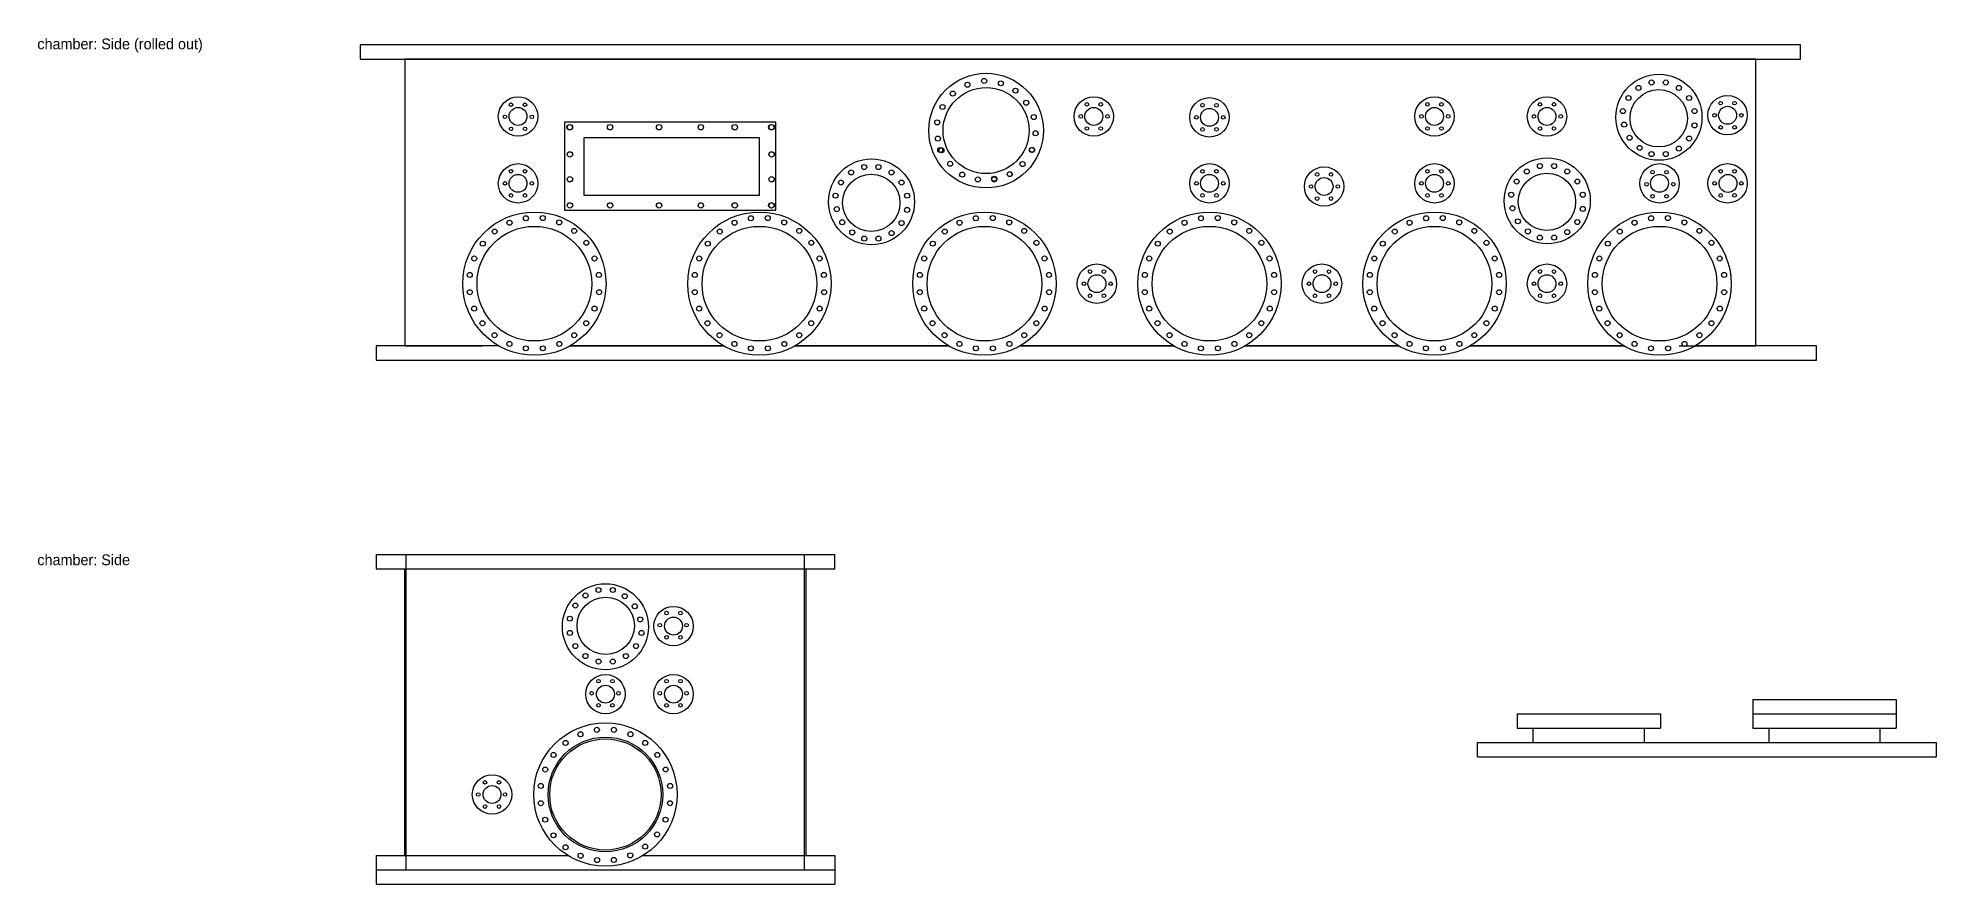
# Model space of a CAD drawing. Header units: inches. Extents: x -116 to 250, y -285 to 80.
# Drawn here: x -55.1 to 77.3, y 20.6 to 79.6 of the extents above; entities that cross this region are included whole.
import ezdxf

# ---------------------------------------------------------------- set-up
doc = ezdxf.new("R2010")
doc.units = ezdxf.units.IN
doc.header["$MEASUREMENT"] = 0

msp = doc.modelspace()

# ---------------------------------------------------------------- texts
at = {"char_height": 0.75, "attachment_point": 1}
for s, insert in [('chamber: Side (rolled out)', (-55.18459, 79.56784)), ('chamber: Side', (-55.18459, 43.56784))]:
    msp.add_mtext_dynamic_manual_height_columns(s, width=50.7552912, gutter_width=1, heights=[0], dxfattribs=dict(at, insert=insert))

# ---------------------------------------------------------------- linework, layer by layer
at = {"color": 4}
for p, q in [((-31.54994, 43.56784), (-31.54994, 42.56784)), ((-31.54994, 43.56784), (0.45006, 43.56784)), ((-31.54994, 43.56784), (0.45006, 43.56784)), ((-31.54994, 42.56784), (0.45006, 42.56784)), ((-29.54994, 22.56784), (-29.54994, 42.56784)), ((-29.44994, 21.56784), (-29.44994, 43.56784)), ((-1.64994, 21.56784), (-1.64994, 43.56784)), ((-1.54994, 22.56784), (-1.54994, 42.56784)), ((0.45006, 42.56784), (0.45006, 43.56784)), ((-31.54994, 22.56784), (-18.18385, 22.56784)), ((-31.54994, 22.56784), (-31.54994, 21.56784)), ((-12.91603, 22.56784), (0.45006, 22.56784)), ((0.45006, 22.56784), (0.45006, 21.56784)), ((-31.54994, 21.56784), (0.45006, 21.56784)), ((-31.54994, 21.56784), (0.45006, 21.56784)), ((-31.54994, 21.56784), (-31.54994, 20.56784)), ((0.45006, 21.56784), (0.45006, 20.56784)), ((-31.54994, 20.56784), (0.45006, 20.56784))]:
    msp.add_line(p, q, dxfattribs=at)
at = {"color": 1}
for p, q in [((64.51189, 33.45596), (74.51189, 33.45596)), ((64.51189, 33.45596), (64.51189, 32.45596)), ((74.51189, 33.45596), (74.51189, 32.45596)), ((48.0574, 32.45596), (58.0574, 32.45596)), ((48.0574, 32.45596), (48.0574, 31.45596)), ((58.0574, 32.45596), (58.0574, 31.45596)), ((64.51189, 32.45596), (74.51189, 32.45596)), ((64.51189, 32.45596), (64.51189, 31.45596)), ((64.51189, 32.45596), (74.51189, 32.45596)), ((74.51189, 32.45596), (74.51189, 31.45596)), ((48.0574, 31.45596), (58.0574, 31.45596)), ((49.1774, 30.45596), (49.1774, 31.45596)), ((56.9374, 30.45596), (56.9374, 31.45596)), ((64.51189, 31.45596), (74.51189, 31.45596)), ((65.63189, 30.45596), (65.63189, 31.45596)), ((73.39189, 30.45596), (73.39189, 31.45596)), ((45.28465, 30.45596), (77.28465, 30.45596)), ((45.28465, 29.45596), (45.28465, 30.45596)), ((45.28465, 29.45596), (77.28465, 29.45596)), ((77.28465, 30.45596), (77.28465, 29.45596))]:
    msp.add_line(p, q, dxfattribs=at)
at = {"color": 4}
for points in [[(67.82631, 79.13124), (-32.67369, 79.13124), (-32.67369, 78.13124), (67.82631, 78.13124)], [(-3.65124, 73.72303), (-18.40124, 73.72303), (-18.40124, 67.59803), (-3.65124, 67.59803)], [(-4.7978, 72.63124), (-17.0478, 72.63124), (-17.0478, 68.63124), (-4.7978, 68.63124)]]:
    msp.add_lwpolyline(points, close=True, dxfattribs=at)
for points in [[(59.36754, 58.13124), (64.70131, 58.13124), (64.70131, 78.13124), (-29.54869, 78.13124), (-29.54869, 58.13124), (-24.13166, 58.13124)], [(-23.0079, 58.13124), (-31.54994, 58.13124), (-31.54994, 57.13124), (68.95006, 57.13124), (68.95006, 58.13124), (60.49129, 58.13124)], [(-7.3079, 58.13124), (-18.00871, 58.13124)], [(-18.00871, 58.13124), (-7.3079, 58.13124)], [(8.3921, 58.13124), (-2.30871, 58.13124)], [(-2.30871, 58.13124), (8.3921, 58.13124)], [(24.0921, 58.13124), (13.39129, 58.13124)], [(13.39129, 58.13124), (24.0921, 58.13124)], [(39.7921, 58.13124), (29.09129, 58.13124)], [(29.09129, 58.13124), (39.7921, 58.13124)], [(55.4921, 58.13124), (44.79129, 58.13124)], [(44.79129, 58.13124), (55.4921, 58.13124)]]:
    msp.add_lwpolyline(points, dxfattribs=at)
for centre, radius in [((11.0092, 73.14294), 4), ((57.95219, 74.07227), 3), ((-21.6483, 74.13124), 1.375), ((11.0092, 73.14294), 3), ((8.68764, 75.72622), 0.175), ((9.70969, 76.34467), 0.175), ((9.70969, 76.34467), 0.175), ((10.87365, 76.61347), 0.175), ((12.03963, 76.44112), 0.175), ((13.05435, 75.9281), 0.175), ((18.52039, 74.13124), 1.375), ((42.2917, 74.13124), 1.375), ((50.1417, 74.13124), 1.375), ((55.81978, 75.41715), 0.175), ((57.93567, 74.00335), 2), ((56.52188, 76.11924), 0.175), ((57.43921, 76.49921), 0.175), ((58.43213, 76.49921), 0.175), ((59.34946, 76.11924), 0.175), ((60.05156, 75.41715), 0.175), ((62.7417, 74.2116), 1.375), ((-22.5577, 74.10654), 0.125), ((-21.6483, 74.13124), 0.625), ((-22.13491, 74.94937), 0.125), ((-21.1617, 74.94937), 0.125), ((-20.68749, 74.10654), 0.125), ((7.97161, 74.79), 0.175), ((13.80894, 75.08664), 0.175), ((13.80894, 75.08664), 0.175), ((14.33355, 74.08552), 0.175), ((17.611, 74.13124), 0.125), ((18.52039, 74.13124), 0.625), ((18.03379, 74.97407), 0.125), ((19.007, 74.97407), 0.125), ((19.48121, 74.13124), 0.125), ((26.5917, 74.06874), 1.375), ((25.6823, 74.06874), 0.125), ((26.5917, 74.06874), 0.625), ((26.10509, 74.91157), 0.125), ((27.0783, 74.91157), 0.125), ((27.55251, 74.06874), 0.125), ((41.3823, 74.13124), 0.125), ((42.2917, 74.13124), 0.625), ((41.80509, 74.97407), 0.125), ((42.7783, 74.97407), 0.125), ((43.25251, 74.13124), 0.125), ((49.2323, 74.13124), 0.125), ((50.1417, 74.13124), 0.625), ((49.65509, 74.97407), 0.125), ((50.6283, 74.97407), 0.125), ((51.10251, 74.13124), 0.125), ((55.43981, 74.49981), 0.175), ((60.43153, 74.49981), 0.175), ((61.8323, 74.2116), 0.125), ((62.7417, 74.2116), 0.625), ((62.25509, 75.05443), 0.125), ((63.2283, 75.05443), 0.125), ((63.70251, 74.2116), 0.125), ((-22.13491, 73.26372), 0.125), ((-21.1617, 73.26372), 0.125), ((-18.04655, 73.37875), 0.1875), ((-18.02847, 73.37875), 0.1875), ((-15.22524, 73.37875), 0.1875), ((-11.8071, 73.37875), 0.1875), ((-8.89536, 73.37875), 0.1875), ((-6.52618, 73.37875), 0.1875), ((-3.97614, 73.37875), 0.1875), ((-3.97614, 73.37875), 0.1875), ((-3.97614, 73.37875), 0.1875), ((-3.95806, 73.37875), 0.1875), ((7.60147, 73.71489), 0.175), ((14.4595, 72.95548), 0.175), ((18.03379, 73.28842), 0.125), ((19.007, 73.28842), 0.125), ((26.10509, 73.22592), 0.125), ((27.0783, 73.22592), 0.125), ((41.80509, 73.28842), 0.125), ((42.7783, 73.28842), 0.125), ((49.65509, 73.28842), 0.125), ((50.6283, 73.28842), 0.125), ((55.52524, 73.55929), 0.175), ((60.43153, 73.5069), 0.175), ((62.25509, 73.36878), 0.125), ((63.2283, 73.36878), 0.125), ((-18.02847, 71.48135), 0.1875), ((-3.95806, 71.48135), 0.1875), ((7.64678, 72.58555), 0.175), ((7.64678, 72.58555), 0.175), ((7.81128, 71.78784), 0.175), ((7.88858, 71.77244), 0.175), ((14.20711, 71.78784), 0.175), ((14.21204, 71.80075), 0.175), ((14.21341, 71.80281), 0.175), ((55.90521, 72.64196), 0.175), ((56.60731, 71.93986), 0.175), ((57.43921, 71.50749), 0.175), ((58.43213, 71.50749), 0.175), ((59.34946, 71.88747), 0.175), ((60.05156, 72.58956), 0.175), ((-21.6483, 69.4616), 1.375), ((-22.13491, 70.30443), 0.125), ((-21.1617, 70.30443), 0.125), ((3.0167, 68.17393), 3), ((1.58639, 70.22091), 0.175), ((2.50372, 70.60088), 0.175), ((3.49664, 70.60088), 0.175), ((4.41397, 70.22091), 0.175), ((8.49319, 70.8253), 0.175), ((9.34873, 70.07325), 0.175), ((12.65357, 70.1039), 0.175), ((12.65843, 70.10653), 0.175), ((13.55469, 70.80623), 0.175), ((26.5917, 69.4616), 1.375), ((26.10509, 70.30443), 0.125), ((27.0783, 70.30443), 0.125), ((34.58658, 69.24261), 1.375), ((34.09997, 70.08544), 0.125), ((35.07318, 70.08544), 0.125), ((42.2917, 69.4616), 1.375), ((41.80509, 70.30443), 0.125), ((42.7783, 70.30443), 0.125), ((50.15822, 68.24285), 3), ((48.72791, 70.28982), 0.175), ((49.64524, 70.66979), 0.175), ((50.63815, 70.66979), 0.175), ((51.55549, 70.28982), 0.175), ((57.9917, 69.4616), 1.375), ((57.50509, 70.24193), 0.125), ((58.4783, 70.24193), 0.125), ((62.7417, 69.4616), 1.375), ((62.25509, 70.30443), 0.125), ((63.2283, 70.30443), 0.125), ((-22.5577, 69.4616), 0.125), ((-21.6483, 69.4616), 0.625), ((-20.68749, 69.4616), 0.125), ((-18.02847, 69.74658), 0.1875), ((-3.95806, 69.74658), 0.1875), ((0.88429, 69.51881), 0.175), ((3.00018, 68.10502), 2), ((5.11607, 69.51881), 0.175), ((10.44068, 69.73464), 0.175), ((11.57576, 69.78206), 0.175), ((11.57813, 69.73471), 0.175), ((25.6823, 69.4616), 0.125), ((26.5917, 69.4616), 0.625), ((27.55251, 69.4616), 0.125), ((33.67718, 69.24261), 0.125), ((34.58658, 69.24261), 0.625), ((35.54739, 69.24261), 0.125), ((41.3823, 69.4616), 0.125), ((42.2917, 69.4616), 0.625), ((43.25251, 69.4616), 0.125), ((48.02581, 69.58772), 0.175), ((50.1417, 68.17393), 2), ((52.25759, 69.58772), 0.175), ((57.0823, 69.3991), 0.125), ((57.9917, 69.4616), 0.625), ((58.95251, 69.3991), 0.125), ((61.8323, 69.4616), 0.125), ((62.77108, 69.45668), 0.625), ((63.70251, 69.4616), 0.125), ((-22.13491, 68.61878), 0.125), ((-21.1617, 68.61878), 0.125), ((-18.02847, 67.92145), 0.1875), ((-15.22524, 67.92145), 0.1875), ((-11.8071, 67.92145), 0.1875), ((-8.89536, 67.92145), 0.1875), ((-6.52618, 67.92145), 0.1875), ((-3.97614, 67.92145), 0.1875), ((-3.95806, 67.92145), 0.1875), ((0.50432, 68.60148), 0.175), ((0.58975, 67.66096), 0.175), ((5.49604, 68.60148), 0.175), ((5.49604, 67.60856), 0.175), ((26.10509, 68.61878), 0.125), ((27.0783, 68.61878), 0.125), ((34.09997, 68.39979), 0.125), ((35.07318, 68.39979), 0.125), ((41.80509, 68.61878), 0.125), ((42.7783, 68.61878), 0.125), ((47.64584, 68.67039), 0.175), ((47.73127, 67.72987), 0.175), ((52.63756, 68.67039), 0.175), ((52.63756, 67.67748), 0.175), ((57.50509, 68.55628), 0.125), ((58.4783, 68.55628), 0.125), ((62.25509, 68.61878), 0.125), ((63.2283, 68.61878), 0.125), ((-20.5083, 62.4616), 5), ((-20.5083, 62.4616), 4), ((-23.27848, 66.09847), 0.175), ((-22.24332, 66.71199), 0.175), ((-21.09801, 67.0268), 0.175), ((-19.92669, 67.03693), 0.175), ((-18.77742, 66.73692), 0.175), ((-17.72851, 66.1472), 0.175), ((-4.8083, 62.4616), 5), ((-4.8083, 62.4616), 4), ((-7.57848, 66.09847), 0.175), ((-7.57848, 66.09847), 0.175), ((-6.54332, 66.71199), 0.175), ((-6.54332, 66.71199), 0.175), ((-5.39801, 67.0268), 0.175), ((-5.39801, 67.0268), 0.175), ((-4.22669, 67.03693), 0.175), ((-4.22669, 67.03693), 0.175), ((-3.07742, 66.73692), 0.175), ((-3.07742, 66.73692), 0.175), ((-2.02851, 66.1472), 0.175), ((-2.02851, 66.1472), 0.175), ((0.96972, 66.74362), 0.175), ((1.67182, 66.04153), 0.175), ((5.11607, 66.69123), 0.175), ((10.8917, 62.4616), 5), ((10.8917, 62.4616), 4), ((8.12152, 66.09847), 0.175), ((8.12152, 66.09847), 0.175), ((9.15668, 66.71199), 0.175), ((9.15668, 66.71199), 0.175), ((10.30199, 67.0268), 0.175), ((10.30199, 67.0268), 0.175), ((11.47331, 67.03693), 0.175), ((11.47331, 67.03693), 0.175), ((12.62258, 66.73692), 0.175), ((12.62258, 66.73692), 0.175), ((13.67149, 66.1472), 0.175), ((13.67149, 66.1472), 0.175), ((26.5917, 62.4616), 5), ((26.5917, 62.4616), 4), ((23.82152, 66.09847), 0.175), ((24.85668, 66.71199), 0.175), ((26.00199, 67.0268), 0.175), ((27.17331, 67.03693), 0.175), ((28.32258, 66.73692), 0.175), ((29.37149, 66.1472), 0.175), ((42.2917, 62.4616), 5), ((42.2917, 62.4616), 4), ((39.52152, 66.09847), 0.175), ((40.55668, 66.71199), 0.175), ((41.70199, 67.0268), 0.175), ((42.87331, 67.03693), 0.175), ((44.02258, 66.73692), 0.175), ((45.07149, 66.1472), 0.175), ((48.11124, 66.81254), 0.175), ((48.81334, 66.11044), 0.175), ((51.55549, 66.05805), 0.175), ((52.25759, 66.76014), 0.175), ((57.9917, 62.4616), 5), ((57.9917, 62.4616), 4), ((55.22152, 66.09847), 0.175), ((56.25668, 66.71199), 0.175), ((57.40199, 67.0268), 0.175), ((58.57331, 67.03693), 0.175), ((59.72258, 66.73692), 0.175), ((60.77149, 66.1472), 0.175), ((-24.11294, 65.25317), 0.175), ((-16.88322, 65.31274), 0.175), ((-8.41294, 65.25317), 0.175), ((-8.41294, 65.25317), 0.175), ((-1.18322, 65.31274), 0.175), ((-1.18322, 65.31274), 0.175), ((2.50372, 65.60916), 0.175), ((3.49664, 65.60916), 0.175), ((4.41397, 65.98913), 0.175), ((7.28706, 65.25317), 0.175), ((7.28706, 65.25317), 0.175), ((14.51678, 65.31274), 0.175), ((14.51678, 65.31274), 0.175), ((22.98706, 65.25317), 0.175), ((30.21678, 65.31274), 0.175), ((38.68706, 65.25317), 0.175), ((45.91678, 65.31274), 0.175), ((49.64524, 65.67807), 0.175), ((50.63815, 65.67807), 0.175), ((54.38706, 65.25317), 0.175), ((61.61678, 65.31274), 0.175), ((-24.70597, 64.21833), 0.175), ((-16.31064, 64.21833), 0.175), ((-9.00597, 64.21833), 0.175), ((-9.00597, 64.21833), 0.175), ((-0.61064, 64.21833), 0.175), ((-0.61064, 64.21833), 0.175), ((6.69403, 64.21833), 0.175), ((6.69403, 64.21833), 0.175), ((15.08936, 64.21833), 0.175), ((15.08936, 64.21833), 0.175), ((18.7417, 62.4616), 1.375), ((22.39403, 64.21833), 0.175), ((30.78936, 64.21833), 0.175), ((34.4417, 62.4616), 1.375), ((38.09403, 64.21833), 0.175), ((46.48936, 64.21833), 0.175), ((50.1417, 62.4616), 1.375), ((53.79403, 64.21833), 0.175), ((62.18936, 64.21833), 0.175), ((-25.01339, 63.07101), 0.175), ((-16.00321, 63.07101), 0.175), ((-9.31339, 63.07101), 0.175), ((-9.31339, 63.07101), 0.175), ((-0.30321, 63.07101), 0.175), ((-0.30321, 63.07101), 0.175), ((6.38661, 63.07101), 0.175), ((6.38661, 63.07101), 0.175), ((15.39679, 63.07101), 0.175), ((15.39679, 63.07101), 0.175), ((17.8323, 62.4616), 0.125), ((18.7417, 62.4616), 0.625), ((18.25509, 63.30443), 0.125), ((19.2283, 63.30443), 0.125), ((19.70251, 62.4616), 0.125), ((22.08661, 63.07101), 0.175), ((31.09679, 63.07101), 0.175), ((33.5323, 62.4616), 0.125), ((34.4417, 62.4616), 0.625), ((33.95509, 63.30443), 0.125), ((34.9283, 63.30443), 0.125), ((35.40251, 62.4616), 0.125), ((37.78661, 63.07101), 0.175), ((46.79679, 63.07101), 0.175), ((49.2323, 62.4616), 0.125), ((50.1417, 62.4616), 0.625), ((49.65509, 63.30443), 0.125), ((50.6283, 63.30443), 0.125), ((51.10251, 62.4616), 0.125), ((53.48661, 63.07101), 0.175), ((62.49679, 63.07101), 0.175), ((-25.01938, 61.86771), 0.175), ((-15.99723, 61.86771), 0.175), ((-9.31938, 61.86771), 0.175), ((-9.31938, 61.86771), 0.175), ((-0.29723, 61.86771), 0.175), ((-0.29723, 61.86771), 0.175), ((6.38062, 61.86771), 0.175), ((6.38062, 61.86771), 0.175), ((15.40277, 61.86771), 0.175), ((15.40277, 61.86771), 0.175), ((18.25509, 61.61878), 0.125), ((19.2283, 61.61878), 0.125), ((22.08062, 61.86771), 0.175), ((31.10277, 61.86771), 0.175), ((33.95509, 61.61878), 0.125), ((34.9283, 61.61878), 0.125), ((37.78062, 61.86771), 0.175), ((46.80277, 61.86771), 0.175), ((49.65509, 61.61878), 0.125), ((50.6283, 61.61878), 0.125), ((53.48062, 61.86771), 0.175), ((62.50277, 61.86771), 0.175), ((-24.71195, 60.72039), 0.175), ((-24.1285, 59.70468), 0.175), ((-16.8881, 59.70468), 0.175), ((-16.30465, 60.72039), 0.175), ((-9.01195, 60.72039), 0.175), ((-9.01195, 60.72039), 0.175), ((-8.4285, 59.70468), 0.175), ((-8.4285, 59.70468), 0.175), ((-1.1881, 59.70468), 0.175), ((-1.1881, 59.70468), 0.175), ((-0.60465, 60.72039), 0.175), ((-0.60465, 60.72039), 0.175), ((6.68805, 60.72039), 0.175), ((6.68805, 60.72039), 0.175), ((7.2715, 59.70468), 0.175), ((7.2715, 59.70468), 0.175), ((14.5119, 59.70468), 0.175), ((14.5119, 59.70468), 0.175), ((15.09535, 60.72039), 0.175), ((15.09535, 60.72039), 0.175), ((22.38805, 60.72039), 0.175), ((22.9715, 59.70468), 0.175), ((30.2119, 59.70468), 0.175), ((30.79535, 60.72039), 0.175), ((38.08805, 60.72039), 0.175), ((38.6715, 59.70468), 0.175), ((45.9119, 59.70468), 0.175), ((46.49535, 60.72039), 0.175), ((53.78805, 60.72039), 0.175), ((54.3715, 59.70468), 0.175), ((61.6119, 59.70468), 0.175), ((62.19535, 60.72039), 0.175), ((-23.28861, 58.86479), 0.175), ((-22.24951, 58.25795), 0.175), ((-18.76709, 58.25795), 0.175), ((-17.72799, 58.86479), 0.175), ((-7.58861, 58.86479), 0.175), ((-7.58861, 58.86479), 0.175), ((-6.54951, 58.25795), 0.175), ((-6.54951, 58.25795), 0.175), ((-3.06709, 58.25795), 0.175), ((-3.06709, 58.25795), 0.175), ((-2.02799, 58.86479), 0.175), ((-2.02799, 58.86479), 0.175), ((8.11139, 58.86479), 0.175), ((8.11139, 58.86479), 0.175), ((9.15049, 58.25795), 0.175), ((9.15049, 58.25795), 0.175), ((12.63291, 58.25795), 0.175), ((12.63291, 58.25795), 0.175), ((13.67201, 58.86479), 0.175), ((13.67201, 58.86479), 0.175), ((23.81139, 58.86479), 0.175), ((24.85049, 58.25795), 0.175), ((28.33291, 58.25795), 0.175), ((29.37201, 58.86479), 0.175), ((39.51139, 58.86479), 0.175), ((40.55049, 58.25795), 0.175), ((44.03291, 58.25795), 0.175), ((45.07201, 58.86479), 0.175), ((55.21139, 58.86479), 0.175), ((56.25049, 58.25795), 0.175), ((59.73291, 58.25795), 0.175), ((60.77201, 58.86479), 0.175), ((-21.1022, 57.95053), 0.175), ((-19.91441, 57.95053), 0.175), ((-5.4022, 57.95053), 0.175), ((-5.4022, 57.95053), 0.175), ((-4.21441, 57.95053), 0.175), ((-4.21441, 57.95053), 0.175), ((10.2978, 57.95053), 0.175), ((10.2978, 57.95053), 0.175), ((11.48559, 57.95053), 0.175), ((11.48559, 57.95053), 0.175), ((11.48559, 57.95053), 0.175), ((25.9978, 57.95053), 0.175), ((27.18559, 57.95053), 0.175), ((41.6978, 57.95053), 0.175), ((42.88559, 57.95053), 0.175), ((57.3978, 57.95053), 0.175), ((58.58559, 57.95053), 0.175), ((-15.54994, 38.52041), 3), ((-16.02988, 41.08518), 0.175), ((-15.03696, 41.08518), 0.175), ((-17.64931, 40.00311), 0.175), ((-15.53342, 38.58932), 2), ((-16.94721, 40.70521), 0.175), ((-14.20506, 40.65282), 0.175), ((-13.50296, 39.95072), 0.175), ((-10.79994, 38.56784), 1.375), ((-18.02928, 39.08578), 0.175), ((-13.12299, 39.03339), 0.175), ((-11.76075, 38.63034), 0.125), ((-10.79994, 38.56784), 0.625), ((-11.28654, 39.47316), 0.125), ((-10.31333, 39.47316), 0.125), ((-9.89054, 38.63034), 0.125), ((-18.02928, 38.09287), 0.175), ((-17.64931, 37.17553), 0.175), ((-13.41753, 37.17553), 0.175), ((-13.03756, 38.09287), 0.175), ((-11.28654, 37.78751), 0.125), ((-10.31333, 37.78751), 0.125), ((-16.94721, 36.47344), 0.175), ((-16.02988, 36.09346), 0.175), ((-15.03696, 36.09346), 0.175), ((-14.11963, 36.47344), 0.175), ((-15.54994, 33.81784), 1.375), ((-15.54994, 33.81784), 0.625), ((-16.03654, 34.72316), 0.125), ((-15.06333, 34.72316), 0.125), ((-10.79994, 33.81784), 1.375), ((-10.79994, 33.81784), 0.625), ((-11.28654, 34.72316), 0.125), ((-10.31333, 34.72316), 0.125), ((-16.51075, 33.88034), 0.125), ((-16.03654, 33.03751), 0.125), ((-15.06333, 33.03751), 0.125), ((-14.64054, 33.88034), 0.125), ((-11.76075, 33.88034), 0.125), ((-11.28654, 33.03751), 0.125), ((-10.31333, 33.03751), 0.125), ((-9.89054, 33.88034), 0.125), ((-15.54994, 26.81784), 5), ((-15.54994, 26.81784), 4), ((-15.54994, 26.81784), 3.88), ((-18.33025, 30.41465), 0.175), ((-17.29115, 31.02149), 0.175), ((-16.14383, 31.32891), 0.175), ((-14.95604, 31.32891), 0.175), ((-13.80873, 31.02149), 0.175), ((-12.76963, 30.41465), 0.175), ((-19.17014, 29.57476), 0.175), ((-11.92974, 29.57476), 0.175), ((-23.46244, 26.81784), 1.375), ((-19.75359, 28.55905), 0.175), ((-11.34629, 28.55905), 0.175), ((-24.42325, 26.81784), 0.125), ((-23.46244, 26.81784), 0.625), ((-23.94904, 27.66066), 0.125), ((-22.97583, 27.66066), 0.125), ((-22.55304, 26.81784), 0.125), ((-20.06101, 27.41173), 0.175), ((-11.03886, 27.41173), 0.175), ((-23.94904, 25.97501), 0.125), ((-22.97583, 25.97501), 0.125), ((-20.05503, 26.20843), 0.175), ((-19.74761, 25.06111), 0.175), ((-11.35227, 25.06111), 0.175), ((-11.04485, 26.20843), 0.175), ((-19.17503, 23.9667), 0.175), ((-11.9453, 24.02627), 0.175), ((-18.32973, 23.13224), 0.175), ((-17.28082, 22.54253), 0.175), ((-13.81492, 22.56745), 0.175), ((-12.77976, 23.18097), 0.175), ((-16.13155, 22.24251), 0.175), ((-14.96023, 22.25264), 0.175)]:
    msp.add_circle(centre, radius, dxfattribs=at)

msp.set_redraw_order([(e.dxf.handle, doc.entitydb.next_handle()) for e in msp.query("TEXT MTEXT ATTDEF DIMENSION ARC_DIMENSION")])  # texts and dimensions are drawn at this point

doc.saveas('drawing.dxf')
